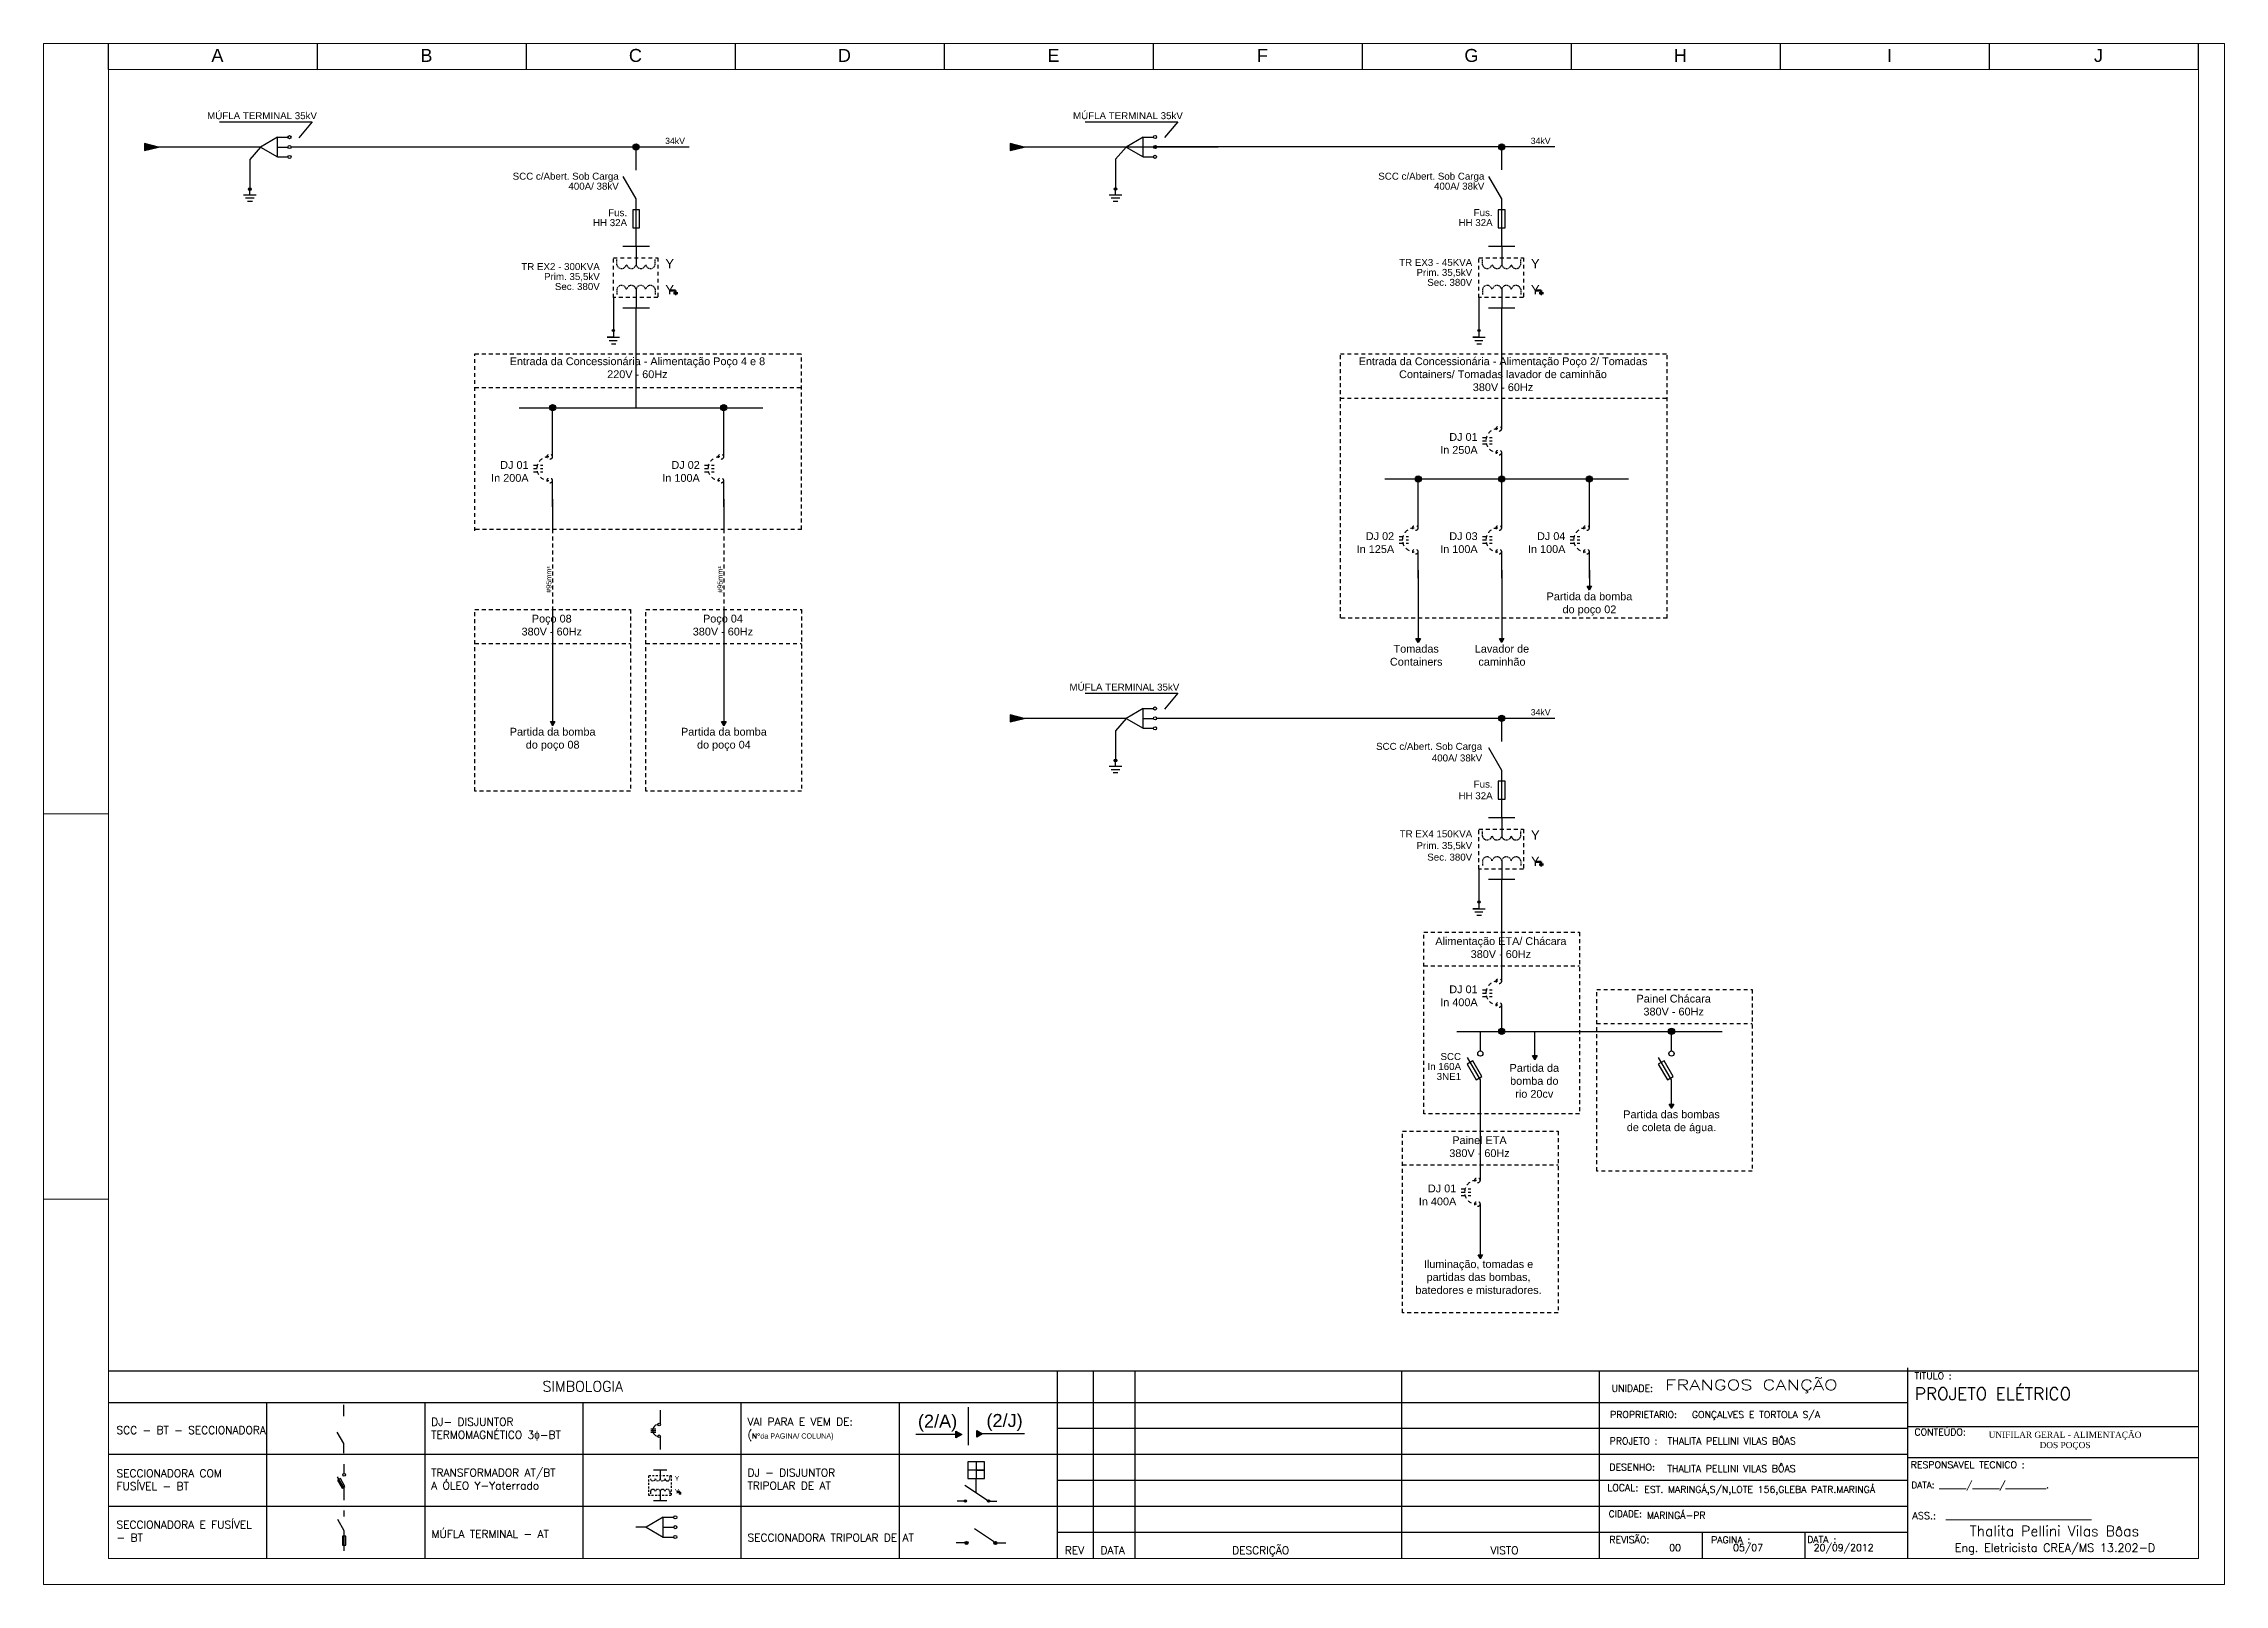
# Model space of a CAD drawing. Header units: millimetres. Extents: x 2138 to 3049, y 1106 to 2505.
# Drawn here: x 2137.5 to 2558, y 1456.9 to 1753.9 of the extents above; entities that cross this region are included whole.
import ezdxf

# ---------------------------------------------------------------- set-up
doc = ezdxf.new("R2010")
doc.units = ezdxf.units.MM
doc.linetypes.add('HIDDEN2', pattern=[0.1875, 0.125, -0.0625])
doc.linetypes.add('JIS_02_0.7', pattern=[1.35, 0.75, -0.6])
for name, color, linetype in [('ATER', 4, 'Continuous'), ('CARGA', 251, 'Continuous'), ('COMPONENTES', 7, 'Continuous'), ('DETALHES', 4, 'Continuous'), ('FORMATO', 18, 'Continuous'), ('linhas', 6, 'Continuous'), ('LUMINARIA', 5, 'Continuous'), ('PAINEL', 5, 'JIS_02_0.7'), ('REG200-290', 5, 'Continuous'), ('texto', 1, 'Continuous'), ('TIMBRE', 7, 'Continuous')]:
    doc.layers.add(name, color=color, linetype=linetype)
doc.layers.add('CARIMBO', color=6, linetype='Continuous', lineweight=15)
doc.styles.add('REGUA240', font='romans.shx', dxfattribs={"width": 1.4})
doc.styles.add('ROMANC', font='romanc', dxfattribs={"height": 0.3})
doc.styles.add('ROMANS', font='romans', dxfattribs={"height": 100})
doc.styles.get("Standard").update_dxf_attribs({"font": 'arial.ttf'})

msp = doc.modelspace()

# ---------------------------------------------------------------- texts
at = {"layer": 'CARGA', "char_height": 1.5, "attachment_point": 1}
for s, width, insert in [('\\pxr0.63098,qc;Partida da bomba do poço 02', 19.7039, (2426.23, 1648.09)), ('\\pxr0.63098,qc;Tomadas Containers', 11.7458, (2396.8, 1637.99)), ('\\pxr0.63098,qc;Lavador de caminhão', 14.2861, (2412.07, 1637.99)), ('\\pxr0.63098,qc;Partida da bomba do poço 08', 19.7039, (2226.31, 1622)), ('\\pxr0.63098,qc;Partida da bomba do poço 04', 19.7039, (2259.33, 1622)), ('\\pxr0.63098,qc;Partida da bomba do rio 20cv', 10.6371, (2420.13, 1557.19)), ('\\pxr0.63098,qc;Partida das bombas de coleta de água.', 19.7039, (2442.06, 1548.25)), ('\\pxr0.63098,qc;Iluminação, tomadas e partidas das bombas, batedores e misturadores.', 26.718, (2401.34, 1519.38))]:
    msp.add_mtext_dynamic_manual_height_columns(s, width=width, gutter_width=12.5, heights=[0], dxfattribs=dict(at, insert=insert))
at = {"layer": 'DETALHES', "color": 5, "insert": (2241.52, 1495.06), "char_height": 2, "width": 60.986, "attachment_point": 5, "style": 'ROMANS'}
msp.add_mtext('SIMBOLOGIA', dxfattribs=at)
at = {"layer": 'DETALHES', "color": 3, "char_height": 1.5, "attachment_point": 4, "style": 'ROMANS'}
for s, insert, width in [('DJ- DISJUNTOR TERMOMAGNÉTICO 3ɸ-BT', (2212.26, 1486.74), 30.493), ('VAI PARA E VEM DE: \\P({\\H0.66667x;N\\fArial Black|b0|i0|c0|p34;°\\fMS Shell Dlg 2|b0|i0|c0|p0;da PAGINA/ COLUNA\\H1.0625x;)}', (2273.25, 1486.74), 30.493), ('SCC - BT - SECCIONADORA ', (2151.59, 1486.62), 30.493), ('SECCIONADORA COM FUSÍVEL - BT', (2151.59, 1477.06), 30.493), ('TRANSFORMADOR AT/BT\\PA ÓLEO Y-Yaterrado', (2212.26, 1477.18), 30.493), ('DJ - DISJUNTOR TRIPOLAR DE AT', (2273.25, 1477.18), 26.466), ('SECCIONADORA E FUSÍVEL - BT', (2151.59, 1467.13), 28.7852), ('MÚFLA TERMINAL - AT', (2212.35, 1466.58), 30.493), ('SECCIONADORA TRIPOLAR DE AT', (2273.25, 1465.9), 30.493)]:
    msp.add_mtext(s, dxfattribs=dict(at, insert=insert, width=width))
at = {"layer": 'FORMATO', "color": 4, "style": 'ROMANS'}
for s, height, p in [('TITULO :', 1.32, (2498.28, 1496.42)), ('UNIDADE:', 1.32, (2439.89, 1494.03)), ('PROPRIETARIO:', 1.32, (2439.59, 1488.97)), ('PROJETO :', 1.32, (2439.51, 1483.85)), ('CONTEÚDO:', 1.32, (2498.28, 1485.58)), ('RESPONSAVEL TECNICO :', 1.32, (2497.56, 1479.28)), (' LOCAL:', 1.32, (2438.16, 1474.86)), ('DESENHO:', 1.32, (2439.45, 1478.81)), ('DATA: ______/______/_________.', 1.2672, (2497.66, 1475.41)), ('CIDADE:', 1.267, (2439.33, 1469.83)), ('ASS.:  ______________________________', 1.3662, (2497.87, 1469.44)), ('Thalita Pellini Vilas Bôas', 1.98, (2508.92, 1466.18)), ('REVISÃO:', 1.32, (2439.45, 1464.84)), ('PAGINA :', 1.32, (2459.06, 1464.81)), ('DATA :', 1.32, (2477.59, 1464.87)), ('Eng. Eletricista CREA/MS 13.202-D', 1.584, (2506.06, 1463.16))]:
    msp.add_text(s, height=height, dxfattribs=at).set_placement(p)
at = {"layer": 'FORMATO', "color": 5}
for s, height, style, p in [('PROJETO ELÉTRICO', 2.376, 'ROMANC', (2498.36, 1492.43)), ('GONÇALVES E TORTOLA S/A', 1.32, 'ROMANS', (2455.37, 1488.96)), ('THALITA PELLINI VILAS BÔAS', 1.32, 'ROMANS', (2450.68, 1483.85)), ('THALITA PELLINI VILAS BÔAS', 1.32, 'ROMANS', (2450.63, 1478.53)), ('EST. MARINGÁ,S/N,LOTE 156,GLEBA PATR.MARINGÁ', 1.32, 'ROMANS', (2446.17, 1474.52)), ('MARINGÁ-PR', 1.32, 'ROMANS', (2446.68, 1469.52)), ('00', 1.32, 'ROMANS', (2450.99, 1463.31)), ('05/07', 1.32, 'ROMANS', (2463.31, 1463.31)), ('20/09/2012', 1.32, 'ROMANS', (2478.86, 1463.31))]:
    msp.add_text(s, height=height, dxfattribs=dict(at, style=style)).set_placement(p)
at = {"layer": 'linhas', "color": 2, "attachment_point": 1}
for s, width, insert, char_height in [('\\pxqc;{\\C7;A}', 4.6452, (2168.73, 1752.86), 2.5), ('\\pxqc;{\\C7;B}', 4.6452, (2209.03, 1752.86), 2.5), ('\\pxqc;{\\C7;C}', 4.6452, (2249.33, 1752.86), 2.5), ('\\pxqc;{\\C7;D}', 4.6452, (2289.63, 1752.86), 2.5), ('\\pxqc;{\\C7;E}', 4.6452, (2329.93, 1752.86), 2.5), ('\\pxqc;{\\C7;F}', 4.6452, (2370.23, 1752.86), 2.5), ('\\pxqc;{\\C7;G}', 4.6452, (2410.53, 1752.86), 2.5), ('\\pxqc;{\\C7;H}', 4.6452, (2450.83, 1752.86), 2.5), ('\\pxqc;{\\C7;I}', 4.6452, (2491.13, 1752.86), 2.5), ('\\pxqc;{\\C7;J}', 4.6452, (2531.43, 1752.86), 2.5), ('\\pxqc;{\\C256;(2/A)}', 9.9413, (2304.94, 1489.6), 2.5), ('\\pxqc;{\\C256;(2/J)}', 9.9413, (2317.86, 1489.73), 2.5), ('\\pxqc;{\\fTimes New Roman|b0|i0|c0|p18;\\C5;UNIFILAR GERAL - ALIMENTAÇÃO DOS POÇOS}', 32.4303, (2511.1, 1486.32), 1.188)]:
    msp.add_mtext_dynamic_manual_height_columns(s, width=width, gutter_width=12.5, heights=[0], dxfattribs=dict(at, insert=insert, char_height=char_height))
at = {"layer": 'PAINEL', "char_height": 1.5, "attachment_point": 1}
for s, width, insert in [('\\pxqc;Entrada da Concessionária - Alimentação Poço 4 e 8\\P220V - 60Hz', 61.5593, (2221.25, 1693.41)), ('\\pxqc;Entrada da Concessionária - Alimentação Poço 2/ Tomadas Containers/ Tomadas lavador de caminhão\\P380V - 60Hz', 61.5593, (2388.16, 1693.41)), ('\\pxqc;Poço 08\\P380V - 60Hz', 28.179, (2221.43, 1643.8)), ('\\pxqc;Poço 04\\P380V - 60Hz', 28.179, (2254.44, 1643.8)), ('\\pxqc;Alimentação ETA/ Chácara\\P380V - 60Hz', 28.179, (2404.44, 1581.63)), ('\\pxqc;Painel Chácara\\P380V - 60Hz', 28.179, (2437.76, 1570.55)), ('\\pxqc;Painel ETA\\P380V - 60Hz', 28.179, (2400.32, 1543.26))]:
    msp.add_mtext_dynamic_manual_height_columns(s, width=width, gutter_width=12.5, heights=[0], dxfattribs=dict(at, insert=insert))
at = {"layer": 'REG200-290', "style": 'REGUA240', "width": 1.4}
msp.add_text('FRANGOS CANÇÃO', height=1.98, dxfattribs=at).set_placement((2450.21, 1494.34))
at = {"layer": 'texto', "color": 150, "style": 'ROMANS'}
for s, p in [('REV', (2334.48, 1462.71)), ('DATA', (2341.36, 1462.71)), ('DESCRIÇÃO', (2366.72, 1462.71)), ('VISTO', (2416.54, 1462.71))]:
    msp.add_text(s, height=1.5, dxfattribs=at).set_placement(p)
at = {"layer": 'texto', "char_height": 2.8, "attachment_point": 1, "line_spacing_factor": 0.857143}
for s, width, insert in [('\\pxqr;{\\H0.48x;MÚFLA TERMINAL 35kV}', 22.9684, (2167.28, 1740.67)), ('\\pxqr;{\\H0.48x;MÚFLA TERMINAL 35kV}', 23.0198, (2334.19, 1740.67)), ('\\pxqr;{\\H0.48x;SCC c/Abert. Sob Carga 400A/ 38kV}', 22.5052, (2225.93, 1729)), ('\\pxqr;{\\H0.48x;SCC c/Abert. Sob Carga 400A/ 38kV}', 22.5052, (2392.84, 1729)), ('\\pxqr;{\\H0.48x;Fus.\\PHH 32A}', 12.5907, (2237.45, 1721.97)), ('\\pxqr;{\\H0.48x;Fus.\\PHH 32A}', 12.5907, (2404.35, 1721.98)), ('\\pxqr;{\\H0.48x;TR EX2 - 300KVA\\PPrim. 35,5kV \\PSec. 380V}', 20.2688, (2224.51, 1711.58)), ('\\pxqr;{\\H0.48x;TR EX3 - 45KVA\\PPrim. 35,5kV \\PSec. 380V}', 14.6708, (2398.33, 1712.38)), ('\\pxqr;{\\H0.48x;SCC\\PIn 160A\\P3NE1}', 12.5907, (2398.26, 1559.31))]:
    msp.add_mtext_dynamic_manual_height_columns(s, width=width, gutter_width=12.5, heights=[0], dxfattribs=dict(at, insert=insert))
at = {"layer": 'texto', "attachment_point": 1}
for s, width, insert, char_height in [('\\pxqr;{\\H0.48x;34kV}', 4.6335, (2256.57, 1735.74), 2.5), ('\\pxqr;{\\H0.48x;34kV}', 4.6335, (2423.48, 1735.75), 2.5), ('\\pxqr;DJ 01\\PIn 250A', 7.4322, (2406.62, 1678.82), 1.5), ('\\pxqr;DJ 01\\PIn 200A', 7.4322, (2223.62, 1673.42), 1.5), ('\\pxqr;DJ 02\\PIn 100A', 7.4322, (2256.63, 1673.42), 1.5), ('\\pxqr;DJ 02\\PIn 125A', 7.4322, (2390.52, 1659.7), 1.5), ('\\pxqr;DJ 03\\PIn 100A', 7.4322, (2406.62, 1659.7), 1.5), ('\\pxqr;DJ 04\\PIn 100A', 7.4322, (2423.54, 1659.7), 1.5), ('\\pxqr;{\\H0.48x;MÚFLA TERMINAL 35kV}', 22.3359, (2334.19, 1630.52), 2.8), ('\\pxqr;{\\H0.48x;34kV}', 4.6335, (2423.48, 1625.6), 2.5), ('\\pxqr;{\\H0.48x;SCC c/Abert. Sob Carga 400A/ 38kV}', 21.1393, (2393.78, 1619.1), 2.8), ('\\pxqr;{\\H0.48x;Fus.\\PHH 32A}', 12.5907, (2404.35, 1611.82), 2.8), ('\\pxqr;{\\H0.48x;TR EX4 150KVA\\PPrim. 35,5kV \\PSec. 380V}', 14.6708, (2398.33, 1602.23), 2.8), ('\\pxqr;DJ 01\\PIn 400A', 7.4322, (2406.62, 1572.34), 1.5), ('\\pxqr;DJ 01\\PIn 400A', 7.4322, (2402.5, 1533.96), 1.5)]:
    msp.add_mtext_dynamic_manual_height_columns(s, width=width, gutter_width=12.5, heights=[0], dxfattribs=dict(at, insert=insert, char_height=char_height))
at = {"layer": 'texto', "char_height": 1, "attachment_point": 1, "rotation": 90}
for insert in [(2234.46, 1648.03), (2267.48, 1648.03)]:
    msp.add_mtext_dynamic_manual_height_columns('#95mm{\\fArial Black|b0|i0|c0|p34;\\H0.83333x;²}', width=6.1766, gutter_width=12.5, heights=[0], dxfattribs=dict(at, insert=insert))

# ---------------------------------------------------------------- blocks, each defined once
blk = doc.blocks.new('A$C221811D9')
at = {"layer": 'CARIMBO', "color": 7}
for p, q in [((0, 0), (0, 59.4)), ((2.5, 29.7), (0, 29.7)), ((2.5, 14.847), (0, 14.847))]:
    blk.add_line(p, q, dxfattribs=at)
at = {"layer": 'CARIMBO', "color": 12}
blk.add_line((2.5, 1), (2.5, 58.4), dxfattribs=at)
blk = doc.blocks.new('MÚFLA TERMINAL')
at = {"layer": 'linhas'}
for p, q in [((-2.6, 1.9), (-0.6, 1.9)), ((-2.6, 0), (-0.6, 0)), ((-5.9, -0.01), (-7.93, -0.01)), ((-2.6, -1.91), (-0.6, -1.91))]:
    blk.add_line(p, q, dxfattribs=at)
blk.add_lwpolyline([(-5.9, -0.01), (-2.6, -1.91), (-2.6, 1.9)], close=True, dxfattribs=at)
for centre in [(-0.3, 1.9), (-0.3, 0), (-0.3, -1.91)]:
    blk.add_circle(centre, 0.3, dxfattribs=at)
blk = doc.blocks.new('aterram')
at = {"layer": 'linhas'}
h = blk.add_hatch(color=256, dxfattribs=at)
edge = h.paths.add_edge_path()
edge.add_arc((0, 0), 0.2, 0, 360)
for p, q in [((0, -0.9), (0, 0)), ((-1, -0.9), (1, -0.9)), ((-0.7, -1.42), (0.7, -1.42)), ((-0.4, -1.95), (0.4, -1.95))]:
    blk.add_line(p, q, dxfattribs=at)
blk.add_circle((0, 0), 0.2, dxfattribs=at)
blk = doc.blocks.new('aterr verm')
at = {"layer": 'texto'}
h = blk.add_hatch(color=256, dxfattribs=at)
edge = h.paths.add_edge_path()
edge.add_arc((0, 0), 0.2, 0, 360)
for p, q in [((0, -1.29), (-1.2, -1.29)), ((-1.2, -1.29), (1.2, -1.29)), ((-0.82, -1.91), (0.74, -1.91)), ((-0.39, -2.55), (0.47, -2.55)), ((0, -0.2), (0, -1.29))]:
    blk.add_line(p, q, dxfattribs=at)
blk.add_circle((0, 0), 0.2, dxfattribs=at)
blk = doc.blocks.new('Y aterrado')
at = {"layer": 'texto', "lineweight": 50}
for p, q in [((0, 0), (1.05, 0)), ((1.05, 0), (1.05, -0.5)), ((0.65, -0.5), (1.45, -0.5)), ((1.25, -0.6), (0.85, -0.6)), ((1.15, -0.7), (0.95, -0.7)), ((1.05, -0.6), (1.25, -0.6))]:
    blk.add_line(p, q, dxfattribs=at)
at = {"layer": 'texto', "color": 2, "char_height": 1.8, "attachment_point": 1}
for insert in [(-0.94, 6.08), (-0.94, 1.04)]:
    blk.add_mtext_dynamic_manual_height_columns('{\\C1;Y}', width=4.8042, gutter_width=12.5, heights=[0], dxfattribs=dict(at, insert=insert))
blk = doc.blocks.new('TRAFO OLEO Y YATERR')
at = {"layer": 'COMPONENTES', "color": 0, "linetype": 'HIDDEN2'}
for p, q in [((-0.53, 6.34), (-0.53, 7.37)), ((-0.53, 1.62), (-0.53, 0.59))]:
    blk.add_line(p, q, dxfattribs=at)
for centre, start, end in [((-1.44, 6.54), 192.4164, 347.5833), ((-1.44, 1.42), 12.4167, 167.5836)]:
    blk.add_arc(centre, 0.93, start, end, dxfattribs=at)
at = {"layer": 'linhas'}
for p, q in [((-6.76, 9.93), (-4.2, 9.93)), ((-4.2, 9.93), (-1.64, 9.93)), ((-4.2, 9.93), (-4.2, 6.34)), ((-4.2, 1.62), (-4.2, -1.97)), ((-6.76, -1.97), (-4.2, -1.97)), ((-4.2, -1.97), (-1.64, -1.97))]:
    blk.add_line(p, q, dxfattribs=at)
at = {"layer": 'LUMINARIA', "color": 0, "linetype": 'HIDDEN2'}
blk.add_line((-7.92, 1.62), (-7.92, 0.59), dxfattribs=at)
for centre, start, end in [((-7.01, 6.54), 192.4167, 347.5836), ((-5.11, 6.54), 192.4167, 347.5836), ((-3.29, 6.54), 192.4164, 347.5833), ((-7.01, 1.42), 12.4164, 167.5833), ((-5.11, 1.42), 12.4164, 167.5833), ((-3.29, 1.42), 12.4167, 167.5836)]:
    blk.add_arc(centre, 0.93, start, end, dxfattribs=at)
at = {"layer": 'texto', "linetype": 'JIS_02_0.7'}
blk.add_lwpolyline([(-8.58, 7.69), (0, 7.69), (0, 0), (-8.58, 0)], close=True, dxfattribs=at)
at = {"layer": 'texto'}
blk.add_blockref('Y aterrado', (2.38, 1.38), dxfattribs=at)
blk = doc.blocks.new('DJ3f')
at = {"color": 6}
for p, q in [((-3.7, -11.1), (-1.86, -11.1)), ((-3.7, -11.74), (-1.86, -11.74)), ((-3.7, -12.38), (-1.86, -12.38))]:
    blk.add_line(p, q, dxfattribs=at)
at = {"color": 2}
for centre in [(-0.56, -9.45), (-0.56, -14.02)]:
    blk.add_circle(centre, 0.505, dxfattribs=at)
at = {"color": 4}
blk.add_arc((-0.76, -11.74), 2.28, 89.8656, 270.134, dxfattribs=at)
at = {"layer": 'linhas', "color": 6}
for p, q in [((0, -9.38), (0, 0)), ((0, -19.12), (0, -14.02))]:
    blk.add_line(p, q, dxfattribs=at)
blk = doc.blocks.new('SETA')
at = {"layer": 'CARGA'}
blk.add_hatch(color=256, dxfattribs=at).paths.add_polyline_path([(0.01, -0.75), (-0.42, 0), (0.44, 0)])
blk.add_lwpolyline([(0.01, -0.75), (-0.42, 0), (0.44, 0)], close=True, dxfattribs=at)
blk = doc.blocks.new('SCC')
at = {"layer": 'COMPONENTES'}
blk.add_line((0, 9.11), (-2.5, 13.44), dxfattribs=at)
at = {"layer": 'COMPONENTES', "color": 0}
blk.add_lwpolyline([(-0.65, 3.54), (0.65, 3.54), (0.65, 7.02), (-0.65, 7.02)], close=True, dxfattribs=at)
at = {"layer": 'linhas', "color": 6}
for p, q in [((0, 14.68), (0, 19.12)), ((0, 0), (0, 9.11))]:
    blk.add_line(p, q, dxfattribs=at)
blk = doc.blocks.new('DJ tripolar')
at = {"layer": 'COMPONENTES'}
h = blk.add_hatch(color=256, dxfattribs=at)
edge = h.paths.add_edge_path()
edge.add_arc((2, 0), 0.3, 0, 360)
h = blk.add_hatch(color=256, dxfattribs=at)
edge = h.paths.add_edge_path()
edge.add_arc((7.58, 0), 0.3, 0, 360)
at = {"layer": 'CARGA'}
blk.add_line((7.58, 0), (1.84, 3.71), dxfattribs=at)
at = {"layer": 'COMPONENTES'}
for centre in [(2, 0), (7.58, 0)]:
    blk.add_circle(centre, 0.3, dxfattribs=at)
at = {"layer": 'FORMATO'}
for p, q in [((6.61, 7.41), (2.61, 7.41)), ((4.61, 9.41), (4.61, 5.41)), ((4.61, 7.41), (6.61, 7.41)), ((4.61, 1.92), (4.61, 5.41))]:
    blk.add_line(p, q, dxfattribs=at)
blk.add_lwpolyline([(2.61, 5.41), (6.61, 5.41), (6.61, 9.41), (2.61, 9.41)], close=True, dxfattribs=at)
at = {"layer": 'linhas'}
for p, q in [((1.7, 0), (0, 0)), ((7.88, 0), (9.58, 0))]:
    blk.add_line(p, q, dxfattribs=at)

# ---------------------------------------------------------------- hatches: boundary and pattern name
at = {"layer": 'COMPONENTES'}
h = msp.add_hatch(color=256, dxfattribs=at)
edge = h.paths.add_edge_path()
edge.add_arc((2315.49, 1464.88), 0.3, 0, 360)
h = msp.add_hatch(color=256, dxfattribs=at)
edge = h.paths.add_edge_path()
edge.add_arc((2321.07, 1464.88), 0.3, 0, 360)
at = {"layer": 'linhas'}
for points in [[(2159.71, 1733.96), (2157.01, 1734.63), (2157.01, 1733.28)], [(2326.62, 1733.96), (2323.92, 1734.64), (2323.92, 1733.29)], [(2326.62, 1623.81), (2323.92, 1624.49), (2323.92, 1623.14)], [(2314.56, 1485.77), (2313.44, 1485.12), (2313.44, 1486.42)], [(2318.59, 1485.9), (2317.46, 1485.25), (2317.46, 1486.55)]]:
    msp.add_hatch(color=256, dxfattribs=at).paths.add_polyline_path(points)
h = msp.add_hatch(color=256, dxfattribs=at)
edge = h.paths.add_edge_path()
edge.add_arc((2251.78, 1733.96), 0.6, 0, 360)
h = msp.add_hatch(color=256, dxfattribs=at)
edge = h.paths.add_edge_path()
edge.add_arc((2418.69, 1733.97), 0.6, 0, 360)
h = msp.add_hatch(color=256, dxfattribs=at)
edge = h.paths.add_edge_path()
edge.add_arc((2235.68, 1683.7), 0.6, 0, 360)
h = msp.add_hatch(color=256, dxfattribs=at)
edge = h.paths.add_edge_path()
edge.add_arc((2268.69, 1683.7), 0.6, 0, 360)
h = msp.add_hatch(color=256, dxfattribs=at)
edge = h.paths.add_edge_path()
edge.add_arc((2402.59, 1669.97), 0.6, 0, 360)
h = msp.add_hatch(color=256, dxfattribs=at)
edge = h.paths.add_edge_path()
edge.add_arc((2418.69, 1669.97), 0.6, 0, 360)
h = msp.add_hatch(color=256, dxfattribs=at)
edge = h.paths.add_edge_path()
edge.add_arc((2435.6, 1669.97), 0.6, 0, 360)
h = msp.add_hatch(color=256, dxfattribs=at)
edge = h.paths.add_edge_path()
edge.add_arc((2418.69, 1623.82), 0.6, 0, 360)
h = msp.add_hatch(color=256, dxfattribs=at)
edge = h.paths.add_edge_path()
edge.add_arc((2418.69, 1563.49), 0.6, 0, 360)
h = msp.add_hatch(color=256, dxfattribs=at)
edge = h.paths.add_edge_path()
edge.add_arc((2451.43, 1563.49), 0.6, 0, 360)

# ---------------------------------------------------------------- linework, layer by layer
at = {"color": 6}
for p, q in [((2254.65, 1486.89), (2255.57, 1486.89)), ((2254.65, 1486.57), (2255.57, 1486.57)), ((2254.65, 1486.25), (2255.57, 1486.25))]:
    msp.add_line(p, q, dxfattribs=at)
at = {"color": 2}
for centre, radius in [((2414.57, 1559.21), 0.505), ((2451.43, 1559.21), 0.505), ((2256.21, 1487.71), 0.253), ((2256.21, 1485.43), 0.253), ((2195.48, 1477.99), 0.253)]:
    msp.add_circle(centre, radius, dxfattribs=at)
at = {"color": 4}
msp.add_arc((2256.11, 1486.57), 1.14, 89.8656, 270.134, dxfattribs=at)
at = {"layer": 'ATER'}
for p, q in [((2414.57, 1554.14), (2412.07, 1558.47)), ((2451.43, 1554.14), (2448.93, 1558.47)), ((2195.48, 1475.46), (2194.23, 1477.62))]:
    msp.add_line(p, q, dxfattribs=at)
at = {"layer": 'CARGA'}
msp.add_line((2321.07, 1464.88), (2317.02, 1467.57), dxfattribs=at)
at = {"layer": 'CARIMBO', "color": 7}
for p, q in [((2558.04, 1753.89), (2137.54, 1753.89)), ((2558.04, 1753.89), (2558.04, 1456.89)), ((2558.04, 1456.89), (2137.54, 1456.89))]:
    msp.add_line(p, q, dxfattribs=at)
at = {"layer": 'CARIMBO', "color": 12}
for p, q in [((2553.04, 1748.89), (2150.04, 1748.89)), ((2553.04, 1748.89), (2553.04, 1461.89)), ((2553.04, 1461.89), (2150.04, 1461.89))]:
    msp.add_line(p, q, dxfattribs=at)
at = {"layer": 'COMPONENTES'}
for p, q in [((2251.78, 1723.95), (2249.28, 1728.28)), ((2418.69, 1613.8), (2416.19, 1618.13)), ((2195.4, 1484.05), (2194.15, 1486.21)), ((2195.51, 1467.2), (2194.26, 1469.37))]:
    msp.add_line(p, q, dxfattribs=at)
at = {"layer": 'COMPONENTES', "color": 0}
for points in [[(2251.13, 1718.38), (2252.43, 1718.38), (2252.43, 1721.86), (2251.13, 1721.86)], [(2418.04, 1608.24), (2419.33, 1608.24), (2419.33, 1611.72), (2418.04, 1611.72)], [(2413.77, 1554.13), (2414.89, 1554.78), (2413.15, 1557.79), (2412.03, 1557.14)], [(2450.63, 1554.13), (2451.75, 1554.78), (2450.01, 1557.79), (2448.89, 1557.14)], [(2195.08, 1475.46), (2195.64, 1475.78), (2194.78, 1477.29), (2194.22, 1476.96)], [(2195.19, 1464.42), (2195.83, 1464.42), (2195.83, 1466.16), (2195.19, 1466.16)]]:
    msp.add_lwpolyline(points, close=True, dxfattribs=at)
at = {"layer": 'COMPONENTES'}
for centre in [(2315.49, 1464.88), (2321.07, 1464.88)]:
    msp.add_circle(centre, 0.3, dxfattribs=at)
at = {"layer": 'DETALHES', "color": 7}
for p, q in [((2333, 1498.06), (2333, 1461.89)), ((2150.04, 1491.97), (2333, 1491.97)), ((2180.53, 1491.97), (2180.53, 1461.89)), ((2211.03, 1491.97), (2211.03, 1461.89)), ((2241.52, 1491.97), (2241.52, 1461.89)), ((2272.01, 1491.97), (2272.01, 1461.89)), ((2302.5, 1491.97), (2302.5, 1461.89)), ((2150.04, 1481.97), (2333, 1481.97)), ((2150.04, 1471.97), (2333, 1471.97))]:
    msp.add_line(p, q, dxfattribs=at)
at = {"layer": 'FORMATO'}
for p, q in [((2150.04, 1498.06), (2333, 1498.06)), ((2437.54, 1498.06), (2553.04, 1498.06)), ((2496.94, 1498.61), (2496.94, 1461.89)), ((2437.54, 1491.97), (2496.94, 1491.97)), ((2437.54, 1486.97), (2496.94, 1486.97)), ((2496.94, 1487.3), (2553.04, 1487.3)), ((2437.54, 1481.97), (2496.94, 1481.97)), ((2496.94, 1481.36), (2553.04, 1481.36)), ((2437.54, 1476.97), (2496.94, 1476.97)), ((2437.54, 1471.97), (2496.94, 1471.97)), ((2437.54, 1466.97), (2496.94, 1466.97)), ((2457.34, 1466.97), (2457.34, 1461.89)), ((2477.14, 1466.97), (2477.14, 1461.89))]:
    msp.add_line(p, q, dxfattribs=at)
at = {"layer": 'FORMATO', "color": 12}
msp.add_line((2437.54, 1461.89), (2437.54, 1498.06), dxfattribs=at)
at = {"layer": 'linhas', "color": 7}
for p, q in [((2150.04, 1748.89), (2150.04, 1753.89)), ((2150.04, 1748.89), (2150.04, 1753.89)), ((2190.34, 1748.89), (2190.34, 1753.89)), ((2190.34, 1748.89), (2190.34, 1753.89)), ((2230.64, 1748.89), (2230.64, 1753.89)), ((2270.94, 1748.89), (2270.94, 1753.89)), ((2311.24, 1748.89), (2311.24, 1753.89)), ((2351.54, 1748.89), (2351.54, 1753.89)), ((2391.84, 1748.89), (2391.84, 1753.89)), ((2432.14, 1748.89), (2432.14, 1753.89)), ((2472.44, 1748.89), (2472.44, 1753.89)), ((2512.74, 1748.89), (2512.74, 1753.89)), ((2553.04, 1748.89), (2553.04, 1753.89)), ((2315.9, 1483.74), (2315.9, 1491.05))]:
    msp.add_line(p, q, dxfattribs=at)
at = {"layer": 'linhas', "lineweight": 30}
for p, q in [((2177.32, 1733.96), (2159.71, 1733.96)), ((2344.23, 1733.96), (2326.62, 1733.96)), ((2344.23, 1623.81), (2326.62, 1623.81))]:
    msp.add_line(p, q, dxfattribs=at)
at = {"layer": 'linhas'}
for p, q in [((2179.35, 1733.96), (2177.31, 1731.58)), ((2262.04, 1733.96), (2185.25, 1733.96)), ((2364.01, 1733.96), (2323.92, 1733.96)), ((2346.25, 1733.96), (2344.22, 1731.59)), ((2428.95, 1733.97), (2352.15, 1733.97)), ((2177.31, 1731.58), (2177.31, 1725.84)), ((2344.22, 1731.59), (2344.22, 1725.85)), ((2251.78, 1683.7), (2251.78, 1702.95)), ((2418.69, 1683.71), (2418.69, 1702.96)), ((2229.25, 1683.7), (2276.25, 1683.7)), ((2396.16, 1669.97), (2443.16, 1669.97)), ((2235.68, 1666.09), (2235.68, 1660.24)), ((2268.69, 1666.09), (2268.69, 1660.24)), ((2402.59, 1652.37), (2402.59, 1639.21)), ((2418.69, 1652.37), (2418.69, 1639.21)), ((2435.6, 1652.37), (2435.6, 1649.3)), ((2235.68, 1644.78), (2235.68, 1623.22)), ((2268.69, 1644.78), (2268.69, 1623.22)), ((2346.25, 1623.81), (2344.22, 1621.44)), ((2428.95, 1623.82), (2352.15, 1623.82)), ((2235.68, 1622.4), (2235.68, 1622.47)), ((2268.69, 1622.4), (2268.69, 1622.47)), ((2344.22, 1621.44), (2344.22, 1615.7)), ((2418.69, 1573.55), (2418.69, 1592.8)), ((2410.01, 1563.49), (2461.2, 1563.49)), ((2425.07, 1558), (2425.07, 1558.07)), ((2451.43, 1548.65), (2451.43, 1548.72)), ((2414.57, 1519.63), (2414.57, 1519.69)), ((2313.81, 1485.77), (2305.72, 1485.77)), ((2326.69, 1485.9), (2318.59, 1485.9)), ((2315.19, 1464.88), (2313.49, 1464.88)), ((2321.37, 1464.88), (2323.07, 1464.88))]:
    msp.add_line(p, q, dxfattribs=at)
at = {"layer": 'linhas', "color": 6}
for p, q in [((2251.78, 1729.52), (2251.78, 1733.96)), ((2251.78, 1714.84), (2251.78, 1723.95)), ((2418.69, 1619.38), (2418.69, 1623.82)), ((2418.69, 1604.7), (2418.69, 1613.8)), ((2414.57, 1559.72), (2414.57, 1563.49)), ((2425.07, 1558.82), (2425.07, 1563.49)), ((2451.43, 1559.72), (2451.43, 1563.49)), ((2414.57, 1544.23), (2414.57, 1554.14)), ((2451.43, 1549.47), (2451.43, 1554.14)), ((2414.57, 1520.44), (2414.57, 1525.11)), ((2195.4, 1489.28), (2195.4, 1491.5)), ((2256.49, 1487.75), (2256.49, 1490.45)), ((2256.49, 1482.88), (2256.49, 1485.43)), ((2195.4, 1482.21), (2195.4, 1484.05)), ((2195.48, 1478.25), (2195.48, 1480.04)), ((2195.48, 1473.12), (2195.48, 1475.46)), ((2195.51, 1469.99), (2195.51, 1471.13)), ((2195.51, 1463.35), (2195.51, 1467.2))]:
    msp.add_line(p, q, dxfattribs=at)
at = {"layer": 'linhas', "linetype": 'JIS_02_0.7'}
for p, q in [((2235.68, 1660.24), (2235.68, 1644.78)), ((2268.69, 1660.24), (2268.69, 1644.78))]:
    msp.add_line(p, q, dxfattribs=at)
at = {"layer": 'linhas'}
for points in [[(2157.01, 1733.28), (2159.71, 1733.96), (2157.01, 1734.63), (2157.01, 1733.28)], [(2323.92, 1733.29), (2326.62, 1733.96), (2323.92, 1734.64), (2323.92, 1733.29)], [(2323.92, 1623.14), (2326.62, 1623.81), (2323.92, 1624.49), (2323.92, 1623.14)]]:
    msp.add_lwpolyline(points, dxfattribs=at)
for points in [[(2314.56, 1485.77), (2313.44, 1485.12), (2313.44, 1486.42)], [(2318.59, 1485.9), (2317.46, 1485.25), (2317.46, 1486.55)]]:
    msp.add_lwpolyline(points, close=True, dxfattribs=at)
for centre in [(2251.78, 1733.96), (2418.69, 1733.97), (2235.68, 1683.7), (2268.69, 1683.7), (2402.59, 1669.97), (2418.69, 1669.97), (2435.6, 1669.97), (2418.69, 1623.82), (2418.69, 1563.49), (2451.43, 1563.49)]:
    msp.add_circle(centre, 0.6, dxfattribs=at)
at = {"layer": 'LUMINARIA', "color": 0, "linetype": 'HIDDEN2'}
for p, q in [((2248.06, 1711.25), (2248.06, 1712.29)), ((2414.97, 1711.26), (2414.97, 1712.29)), ((2414.97, 1601.11), (2414.97, 1602.14))]:
    msp.add_line(p, q, dxfattribs=at)
at = {"layer": 'PAINEL'}
for p, q in [((2220.68, 1694.11), (2283.69, 1694.11)), ((2220.68, 1659.94), (2220.68, 1694.11)), ((2283.69, 1660.24), (2283.69, 1694.11)), ((2387.59, 1694.11), (2450.6, 1694.11)), ((2387.59, 1643.13), (2387.59, 1694.11)), ((2450.6, 1643.13), (2450.6, 1694.11)), ((2220.68, 1687.61), (2283.69, 1687.61)), ((2387.59, 1685.53), (2450.6, 1685.53)), ((2283.69, 1660.24), (2220.68, 1660.24)), ((2450.6, 1643.13), (2387.59, 1643.13)), ((2220.68, 1638.28), (2250.68, 1638.28)), ((2253.69, 1638.28), (2283.69, 1638.28)), ((2403.69, 1576.11), (2433.69, 1576.11)), ((2437.01, 1565.03), (2467.01, 1565.03)), ((2399.57, 1537.73), (2429.57, 1537.73))]:
    msp.add_line(p, q, dxfattribs=at)
for points in [[(2220.68, 1644.78), (2250.68, 1644.78), (2250.68, 1609.78), (2220.68, 1609.78)], [(2253.69, 1644.78), (2283.69, 1644.78), (2283.69, 1609.78), (2253.69, 1609.78)], [(2403.69, 1582.61), (2433.69, 1582.61), (2433.69, 1547.61), (2403.69, 1547.61)], [(2437.01, 1571.53), (2467.01, 1571.53), (2467.01, 1536.53), (2437.01, 1536.53)], [(2399.57, 1544.23), (2429.57, 1544.23), (2429.57, 1509.23), (2399.57, 1509.23)]]:
    msp.add_lwpolyline(points, close=True, dxfattribs=at)
at = {"layer": 'texto'}
for p, q in [((2171.45, 1738.81), (2189.34, 1738.81)), ((2189.34, 1738.81), (2186.77, 1735.75)), ((2338.36, 1738.82), (2356.25, 1738.82)), ((2356.25, 1738.82), (2353.68, 1735.76)), ((2247.4, 1704.92), (2247.4, 1698.57)), ((2414.31, 1704.92), (2414.31, 1698.57)), ((2338.36, 1628.67), (2356.25, 1628.67)), ((2356.25, 1628.67), (2353.68, 1625.6)), ((2414.31, 1594.77), (2414.31, 1588.42))]:
    msp.add_line(p, q, dxfattribs=at)
at = {"layer": 'TIMBRE'}
for p, q in [((2333, 1498.06), (2437.54, 1498.06)), ((2340, 1461.89), (2340, 1498.06)), ((2348, 1461.89), (2348, 1498.06)), ((2399.38, 1498.06), (2399.38, 1461.89)), ((2333, 1491.97), (2437.54, 1491.97)), ((2333, 1486.97), (2437.54, 1486.97)), ((2333, 1481.97), (2437.54, 1481.97)), ((2333, 1476.97), (2437.54, 1476.97)), ((2333, 1471.97), (2437.54, 1471.97)), ((2333, 1466.97), (2437.54, 1466.97))]:
    msp.add_line(p, q, dxfattribs=at)

# ---------------------------------------------------------------- block references
at = {"layer": 'ATER', "xscale": 5, "yscale": 5, "zscale": 5}
msp.add_blockref('A$C221811D9', (2137.54, 1456.89), dxfattribs=at)
at = {"layer": 'CARGA'}
for p in [(2435.59, 1649.3), (2402.58, 1639.21), (2418.68, 1639.21), (2235.67, 1623.22), (2268.68, 1623.22), (2425.06, 1558.82), (2451.42, 1549.47), (2414.56, 1520.44)]:
    msp.add_blockref('SETA', p, dxfattribs=at)
at = {"layer": 'COMPONENTES'}
msp.add_blockref('SCC', (2418.69, 1714.85), dxfattribs=at)
at = {"layer": 'FORMATO', "xscale": 0.8, "yscale": 0.8, "zscale": 0.8}
msp.add_blockref('DJ tripolar', (2313.68, 1472.95), dxfattribs=at)
at = {"layer": 'linhas'}
for p in [(2185.25, 1733.96), (2352.15, 1733.97), (2352.15, 1623.82)]:
    msp.add_blockref('MÚFLA TERMINAL', p, dxfattribs=at)
at = {"layer": 'linhas', "xscale": 1.2, "yscale": 1.2, "zscale": 1.2}
for p in [(2177.31, 1725.84), (2344.22, 1725.85), (2344.22, 1615.7)]:
    msp.add_blockref('aterram', p, dxfattribs=at)
at = {"layer": 'PAINEL'}
for p in [(2418.69, 1689.09), (2235.68, 1683.7), (2268.69, 1683.7), (2402.59, 1669.97), (2418.69, 1669.97), (2435.6, 1669.97), (2418.69, 1582.61), (2414.57, 1544.23)]:
    msp.add_blockref('DJ3f', p, dxfattribs=at)
at = {"layer": 'texto'}
for name, p in [('TRAFO OLEO Y YATERR', (2255.98, 1704.92)), ('TRAFO OLEO Y YATERR', (2422.89, 1704.92)), ('aterr verm', (2247.4, 1698.57)), ('aterr verm', (2414.31, 1698.57)), ('TRAFO OLEO Y YATERR', (2422.89, 1594.77)), ('aterr verm', (2414.31, 1588.42)), ('MÚFLA TERMINAL', (2259.63, 1467.92))]:
    msp.add_blockref(name, p, dxfattribs=at)
at = {"layer": 'texto', "xscale": 0.5, "yscale": 0.5, "zscale": 0.5}
msp.add_blockref('TRAFO OLEO Y YATERR', (2258.53, 1474.03), dxfattribs=at)

msp.set_redraw_order([(e.dxf.handle, doc.entitydb.next_handle()) for e in msp.query("TEXT MTEXT ATTDEF DIMENSION ARC_DIMENSION")])  # texts and dimensions are drawn at this point

doc.saveas('drawing.dxf')
